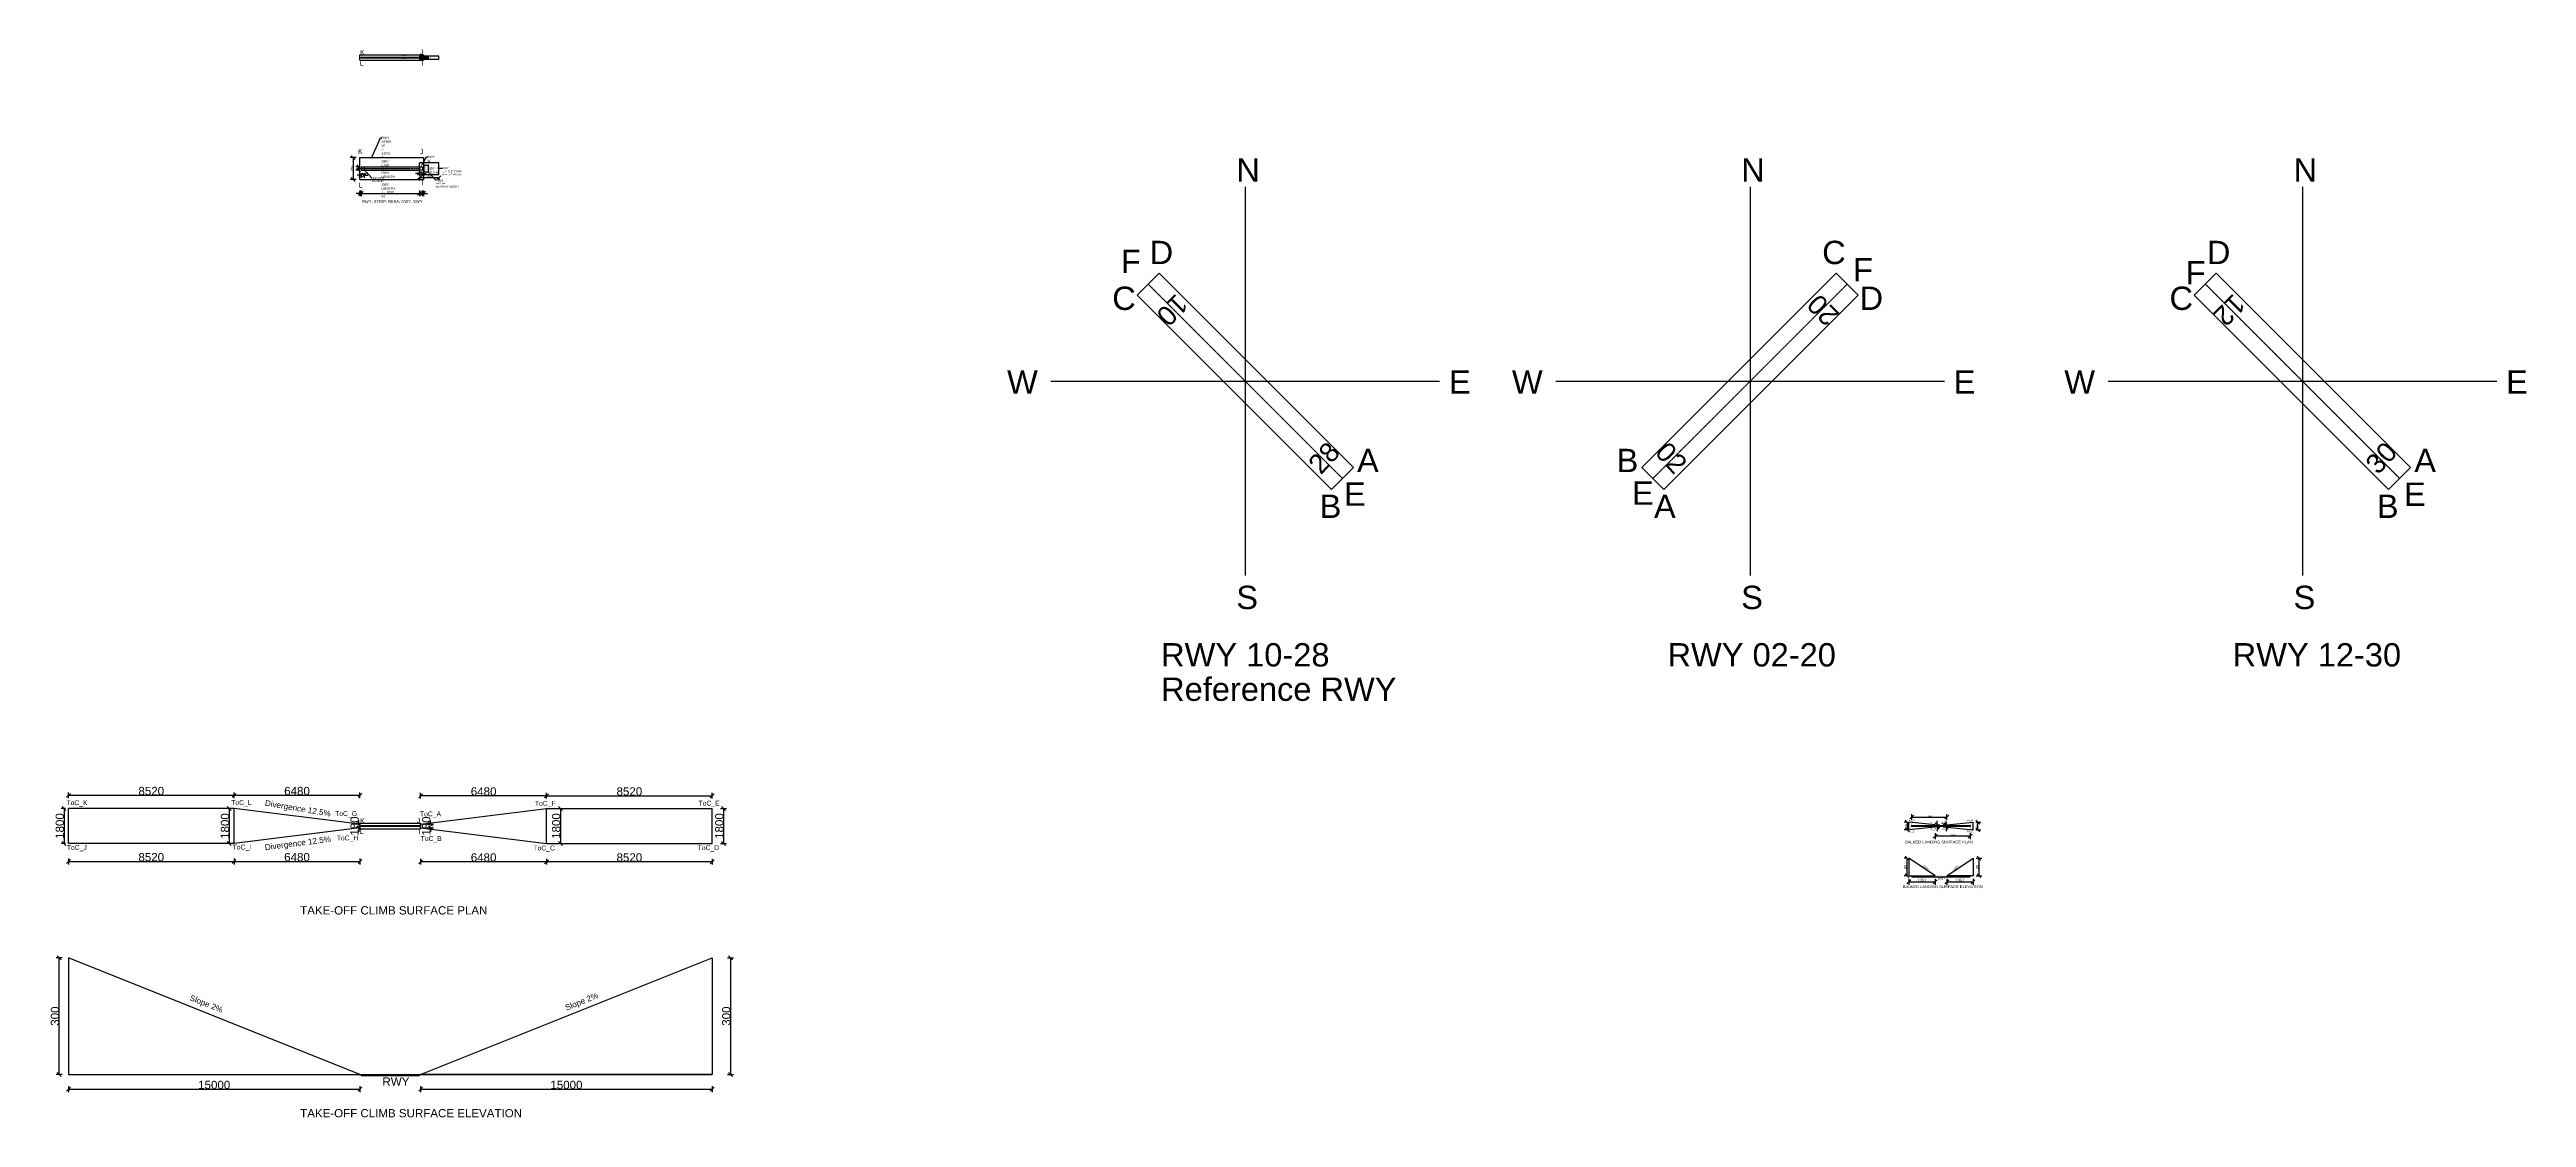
# Model space of a CAD drawing. Header units: metres. Extents: x 53499 to 358985, y 19300 to 120860.
# Drawn here: x 167965 to 295399, y 19300 to 74227 of the extents above; entities that cross this region are included whole.
import ezdxf
from ezdxf import colors
from ezdxf.entities.mleader import LeaderData, LeaderLine
from ezdxf.math import Vec2, Vec3

# ---------------------------------------------------------------- set-up
doc = ezdxf.new("R2010")
doc.units = ezdxf.units.M
doc.header["$MEASUREMENT"] = 0
doc.linetypes.add('ACAD_ISO02W100', pattern=[15, 12, -3])
for name, color, linetype in [('Approach', 20, 'Continuous'), ('Approach Elev', 132, 'Continuous'), ('ClearWay', 132, 'Continuous'), ('Dimtxt', 82, 'Continuous'), ('RESA', 92, 'Continuous'), ('Runway', 10, 'Continuous'), ('RWY CL', 80, 'ACAD_ISO02W100'), ('RWY Strip', 160, 'Continuous'), ('Stopway', 42, 'Continuous'), ('Text', 240, 'Continuous'), ('ToC', 200, 'Continuous')]:
    doc.layers.add(name, color=color, linetype=linetype)
doc.layers.add('Blk landing', color=7, linetype='Continuous', true_color=0xf7c318)
doc.styles.add('Dimtxt', font='arial.ttf', dxfattribs={"height": 425})
doc.styles.get("Standard").update_dxf_attribs({"font": 'arial.ttf', "height": 425})
doc.styles.add('style1', font='arial.ttf', dxfattribs={"height": 250})
doc.styles.add('style2', font='arial.ttf', dxfattribs={"height": 200})
doc.dimstyles.new('Elev standard', dxfattribs={"dimtxt": 425, "dimasz": 200, "dimexe": 150, "dimexo": 150, "dimgap": 0.09, "dimtad": 1, "dimdec": 0, "dimlfac": 0.05, "dimzin": 0, "dimdsep": 46, "dimtxsty": 'Dimtxt', "dimblk": 'OBLIQUE', "dimcen": 0.09, "dimclrt": 256, "dimadec": 0, "dimazin": 0, "dimtfac": 1, "dimtdec": 0, "dimtix": 1, "dimtofl": 0, "dimtmove": 0, "dimatfit": 0, "dimfxl": 150, "dimfxlon": 1, "dimtolj": 1, "dimtzin": 0, "dimarcsym": 0})
doc.dimstyles.get("Standard").update_dxf_attribs({"dimtxt": 425, "dimasz": 200, "dimexe": 150, "dimexo": 150, "dimgap": 0.09, "dimtad": 1, "dimdec": 0, "dimzin": 0, "dimdsep": 46, "dimtxsty": 'Dimtxt', "dimblk": 'OBLIQUE', "dimcen": 0.09, "dimclrt": 256, "dimadec": 0, "dimazin": 0, "dimtfac": 1, "dimtdec": 0, "dimtix": 1, "dimtofl": 0, "dimtmove": 0, "dimatfit": 0, "dimfxl": 150, "dimfxlon": 1, "dimtolj": 1, "dimtzin": 0, "dimarcsym": 0})
doc.dimstyles.new('Standard 200', dxfattribs={"dimtxt": 200, "dimasz": 200, "dimexe": 150, "dimexo": 150, "dimgap": 0.09, "dimtad": 1, "dimdec": 0, "dimzin": 0, "dimdsep": 46, "dimtxsty": 'style2', "dimblk": 'OBLIQUE', "dimcen": 0.09, "dimclrt": 256, "dimadec": 0, "dimazin": 0, "dimtfac": 1, "dimtdec": 0, "dimtix": 1, "dimtofl": 0, "dimtmove": 0, "dimatfit": 0, "dimfxl": 150, "dimfxlon": 1, "dimtolj": 1, "dimtzin": 0, "dimarcsym": 0})
doc.dimstyles.new('Standard Ver', dxfattribs={"dimtxt": 200, "dimasz": 200, "dimexe": 150, "dimexo": 150, "dimgap": 0.09, "dimtad": 1, "dimdec": 0, "dimlfac": 0.25, "dimzin": 0, "dimdsep": 46, "dimtxsty": 'style2', "dimblk": 'OBLIQUE', "dimcen": 0.09, "dimclrt": 256, "dimadec": 0, "dimazin": 0, "dimtfac": 1, "dimtdec": 0, "dimtix": 1, "dimtofl": 0, "dimtmove": 0, "dimatfit": 0, "dimfxl": 150, "dimfxlon": 1, "dimtolj": 1, "dimtzin": 0, "dimarcsym": 0})

msp = doc.modelspace()

# ---------------------------------------------------------------- texts
at = {"layer": 'Approach', "char_height": 300, "attachment_point": 1}
for s, insert, rotation in [('Divergence 12.5%', (179075, 35632.6), 350.549262), ('Divergence 12.5%\\P', (179022.6, 33337.4), 7.384201), ('Slope 2%', (175255.3, 25616.6), 338.488492), ('Slope 2%', (194453.2, 25069.6), 22.148505)]:
    msp.add_mtext_dynamic_manual_height_columns(s, width=7851.1, gutter_width=2125, heights=[850.8], dxfattribs=dict(at, insert=insert, rotation=rotation))
at = {"layer": 'Approach', "attachment_point": 1, "style": 'Dimtxt'}
for s, insert, char_height in [('BALKED LANDING SURFACE PLAN', (263425.6, 33543.7), 150), ('BALKED LANDING SURFACE ELEVATION', (263310.2, 31244.5), 150), ('TAKE-OFF CLIMB SURFACE PLAN', (180859.6, 30163.5), 425), ('TAKE-OFF CLIMB SURFACE ELEVATION', (180859.6, 19730.7), 425)]:
    msp.add_mtext_dynamic_manual_height_columns(s, width=13303.507, gutter_width=2125, heights=[0], dxfattribs=dict(at, insert=insert, char_height=char_height))
at = {"layer": 'Dimtxt', "style": 'Dimtxt'}
for s, width, insert, char_height, attachment_point in [('N', 3067.697, (229021.9, 68636.8), 1200, 1), ('N', 3067.697, (254997.8, 68636.8), 1200, 1), ('N', 3067.697, (283415.8, 68636.8), 1200, 1), ('F', 3067.697, (223081.1, 63927.1), 1200, 1), ('D', 3067.697, (224564, 64390.5), 1200, 1), ('C', 3067.697, (260374.3, 64390.5), 1200, 3), ('D', 3067.697, (278957.8, 64390.5), 1200, 1), ('F', 3067.697, (260752.6, 63501.1), 1200, 1), ('F', 3067.697, (277866.1, 63352.5), 1200, 1), ('C', 3067.697, (222639.2, 62034.7), 1200, 1), ('D', 3067.697, (262299.1, 62034.7), 1200, 3), ('C', 3067.697, (277033.1, 62034.7), 1200, 1), ('W', 3067.697, (217227.1, 57724.9), 1200, 1), ('E', 3067.697, (239958.9, 57724.9), 1200, 1), ('W', 3067.697, (243203, 57724.9), 1200, 1), ('E', 3067.697, (265934.8, 57724.9), 1200, 1), ('W', 3067.697, (271621, 57724.9), 1200, 1), ('E', 3067.697, (294352.8, 57724.9), 1200, 1), ('A', 3067.697, (235233.1, 53690.4), 1200, 1), ('B', 3067.697, (249705.2, 53690.4), 1200, 3), ('A', 3067.697, (289627, 53690.4), 1200, 1), ('B', 3067.697, (233308.4, 51334.7), 1200, 1), ('E', 3067.697, (234557.4, 51958.5), 1200, 1), ('E', 3067.697, (249384.3, 52011.1), 1200, 1), ('A', 3067.697, (251630, 51334.7), 1200, 3), ('B', 3067.697, (287702.2, 51334.7), 1200, 1), ('E', 3067.697, (289101.8, 51954.8), 1200, 1), ('S', 3067.697, (229021.9, 46648.4), 1200, 1), ('S', 3067.697, (254997.8, 46648.4), 1200, 1), ('S', 3067.697, (283415.8, 46648.4), 1200, 1), ('RWY', 1650.888, (265113.7, 31656.9), 120, 1), ('RWY', 1650.888, (185093.7, 21356.5), 425, 1)]:
    msp.add_mtext_dynamic_manual_height_columns(s, width=width, gutter_width=1000, heights=[0], dxfattribs=dict(at, insert=insert, char_height=char_height, attachment_point=attachment_point))
at = {"layer": 'Dimtxt'}
for s, width, gutter_width, insert, char_height, attachment_point, rotation, style in [('10', 3067.697, 1000, (226636.3, 61020.6), 1000, 1, 225.337632, 'Dimtxt'), ('20', 3067.697, 1000, (258302, 61020.6), 1000, 3, 134.662368, 'Dimtxt'), ('12', 3067.697, 1000, (281030.1, 61020.6), 1000, 1, 225.337632, 'Dimtxt'), ('28', 3067.697, 1000, (232638.2, 52998.6), 1000, 1, 47.219488, 'Dimtxt'), ('02', 3067.697, 1000, (252300.1, 52998.6), 1000, 3, 312.780512, 'Dimtxt'), ('30', 3067.697, 1000, (287032.1, 52998.6), 1000, 1, 47.219488, 'Dimtxt'), ('3.33%', 99.134, 1, (264379.6, 32299.6), 90, 1, 325.556916, 'style1'), ('3.33%', 99.134, 1, (265870.2, 32058.4), 90, 1, 38.551745, 'style1')]:
    msp.add_mtext_dynamic_manual_height_columns(s, width=width, gutter_width=gutter_width, heights=[0], dxfattribs=dict(at, insert=insert, char_height=char_height, attachment_point=attachment_point, rotation=rotation, style=style))
at = {"layer": 'Text'}
for s, width, gutter_width, heights, insert, char_height, attachment_point, style in [('K', 99.134, 1, [0], (184174.7, 74206.9), 250, 3, 'style1'), ('RWY STRIP', 267.806, 1, [54.7], (186338.9, 73918.6), 30, 3, 'style1'), ('J', 99.134, 1, [0], (187206, 74226.7), 250, 3, 'style1'), ('L', 200, 1, [0], (184118.4, 73653.4), 250, 3, 'style1'), ('RWY STRIP', 267.806, 1, [54.7], (186338.9, 73751.1), 30, 3, 'style1'), ('SWY', 99.134, 1, [0], (187114.1, 73828.5), 30, 3, 'style1'), ('I', 200, 1, [0], (187209.7, 73640), 250, 3, 'style1'), ('RESA', 99.134, 1, [0], (187363, 73828.5), 30, 3, 'style1'), ('CWY', 99.134, 1, [0], (187609.2, 73828.5), 30, 3, 'style1'), ('K', 99.134, 1, [0], (184068.3, 69109.6), 250, 3, 'style1'), ('J', 99.134, 1, [0], (187206, 69094.4), 250, 3, 'style1'), ('L', 200, 1, [0], (184069.1, 67372.2), 250, 3, 'style1'), ('RWY, STRIP, RESA, CWY, SWY', 4344.145, 1000, [207.5], (187147.2, 66490.2), 150, 3, 'style1'), ('I', 200, 1, [0], (187209.7, 67498.8), 250, 3, 'style1'), ('RWY 10-28', 12616.784, 1000, [1612.7], (225154, 43695.1), 1200, 1, 'Dimtxt'), ('RWY 02-20', 12616.784, 1000, [1612.7], (251206.3, 43695.1), 1200, 1, 'Dimtxt'), ('RWY 12-30', 12616.784, 1000, [1612.7], (280284.6, 43695.1), 1200, 1, 'Dimtxt'), ('Reference RWY', 12616.784, 1000, [1612.7], (225154, 41925.9), 1200, 1, 'Dimtxt'), ('ToC_K', 99.134, 1, [0], (169921.7, 35613.3), 250, 3, 'style1'), ('ToC_L', 99.134, 1, [0], (178359.5, 35620), 250, 3, 'style1'), ('ToC_G', 99.134, 1, [0], (183784.1, 35054.4), 250, 3, 'style1'), ('K', 99.134, 1, [0], (184174.7, 34680.7), 250, 3, 'style1'), ('J', 99.134, 1, [0], (187037.5, 34700.4), 250, 3, 'style1'), ('ToC_A', 99.134, 1, [0], (188107.8, 35036.4), 250, 3, 'style1'), ('ToC_F', 99.134, 1, [0], (194002.4, 35582.3), 250, 3, 'style1'), ('ToC_E', 99.134, 1, [0], (202440.2, 35589), 250, 3, 'style1'), ('BL_D', 99.134, 1, [0], (263616.4, 34637.7), 90, 1, 'style1'), ('BL_A', 99.134, 1, [0], (264729.9, 34493.9), 90, 1, 'style1'), ('BL_E', 99.134, 1, [0], (265613.8, 34482.4), 90, 3, 'style1'), ('BL_H', 99.134, 1, [0], (266933, 34637.7), 90, 3, 'style1'), ('A', 99.134, 1, [0], (266835.8, 34414.1), 90, 3, 'style1'), ('ToC_J', 99.134, 1, [0], (169885.2, 33313.4), 250, 3, 'style1'), ('ToC_I', 99.134, 1, [0], (178334.5, 33330.9), 250, 3, 'style1'), ('ToC_H', 99.134, 1, [0], (183849.4, 33800.6), 250, 3, 'style1'), ('L', 200, 1, [0], (184118.4, 34127.2), 250, 3, 'style1'), ('I', 200, 1, [0], (187041.2, 34113.8), 250, 3, 'style1'), ('ToC_B', 99.134, 1, [0], (188144.1, 33770.3), 250, 3, 'style1'), ('ToC_C', 99.134, 1, [0], (193965.9, 33282.4), 250, 3, 'style1'), ('ToC_D', 99.134, 1, [0], (202415.2, 33299.9), 250, 3, 'style1'), ('BL_C', 99.134, 1, [0], (263605.7, 34050.2), 90, 1, 'style1'), ('C', 99.134, 1, [0], (263784.6, 34256.2), 90, 3, 'style1'), ('D', 99.134, 1, [0], (263789.8, 34406.9), 90, 3, 'style1'), ('BL_B', 99.134, 1, [0], (264712.1, 34191.8), 90, 1, 'style1'), ('BL_F', 99.134, 1, [0], (265631.6, 34180.2), 90, 3, 'style1'), ('BL_G', 99.134, 1, [0], (266943.7, 34050.2), 90, 3, 'style1'), ('B', 99.134, 1, [0], (266838.7, 34249.6), 90, 3, 'style1')]:
    msp.add_mtext_dynamic_manual_height_columns(s, width=width, gutter_width=gutter_width, heights=heights, dxfattribs=dict(at, insert=insert, char_height=char_height, attachment_point=attachment_point, style=style))
at = {"layer": 'Text', "insert": (187250, 68282.3), "char_height": 90, "attachment_point": 3, "rotation": 90, "style": 'style1'}
msp.add_mtext_dynamic_manual_height_columns('RESA', width=99.134, gutter_width=1, heights=[0], dxfattribs=at)

# ---------------------------------------------------------------- blocks, each defined once
blk = doc.blocks.new('_Oblique')
at = {"color": 0, "linetype": 'ByBlock', "lineweight": -2}
blk.add_line((-0.5, -0.5), (0.5, 0.5), dxfattribs=at)
blk = doc.blocks.new('*D36')
at = {"layer": 'Defpoints', "color": 0, "transparency": 16777216}
for p in [(202057, 35188), (202057, 33388), (202642, 33388)]:
    blk.add_point(p, dxfattribs=at)
at = {"layer": 'Dimtxt', "color": 0, "lineweight": -2, "transparency": 16777216}
for p, q in [((202492, 35188), (202792, 35188)), ((202642, 35188), (202642, 33388)), ((202492, 33388), (202792, 33388))]:
    blk.add_line(p, q, dxfattribs=at)
at = {"layer": 'Dimtxt', "color": 0, "lineweight": -2, "transparency": 16777216, "xscale": 200, "yscale": 200, "zscale": 200}
for p, rotation in [((202642, 35188), 90), ((202642, 33388), 270)]:
    blk.add_blockref('_Oblique', p, dxfattribs=dict(at, rotation=rotation))
at = {"layer": 'Dimtxt', "transparency": 16777216, "insert": (202425, 34288), "char_height": 425, "attachment_point": 5, "rotation": 90, "style": 'Dimtxt'}
blk.add_mtext('\\A1;1800', dxfattribs=at)
blk = doc.blocks.new('*D38')
at = {"layer": 'Defpoints', "color": 0, "transparency": 16777216}
for p in [(168937, 35188), (168710, 33388), (168937, 33388)]:
    blk.add_point(p, dxfattribs=at)
at = {"layer": 'Dimtxt', "color": 0, "lineweight": -2, "transparency": 16777216}
for p, q in [((168787, 35188), (168560, 35188)), ((168710, 35188), (168710, 33388)), ((168787, 33388), (168560, 33388))]:
    blk.add_line(p, q, dxfattribs=at)
at = {"layer": 'Dimtxt', "color": 0, "lineweight": -2, "transparency": 16777216, "xscale": 200, "yscale": 200, "zscale": 200}
for p, rotation in [((168710, 35188), 90), ((168710, 33388), 270)]:
    blk.add_blockref('_Oblique', p, dxfattribs=dict(at, rotation=rotation))
at = {"layer": 'Dimtxt', "transparency": 16777216, "insert": (168493, 34288), "char_height": 425, "attachment_point": 5, "rotation": 90, "style": 'Dimtxt'}
blk.add_mtext('\\A1;1800', dxfattribs=at)
blk = doc.blocks.new('*D39')
at = {"layer": 'Defpoints', "color": 0, "transparency": 16777216}
for p in [(177457, 35869), (168937, 35188), (177457, 35188)]:
    blk.add_point(p, dxfattribs=at)
at = {"layer": 'Dimtxt', "color": 0, "lineweight": -2, "transparency": 16777216}
for p, q in [((168937, 35719), (168937, 36019)), ((168937, 35869), (177457, 35869)), ((177457, 35719), (177457, 36019))]:
    blk.add_line(p, q, dxfattribs=at)
at = {"layer": 'Dimtxt', "color": 0, "lineweight": -2, "transparency": 16777216, "xscale": 200, "yscale": 200, "zscale": 200, "rotation": 180}
blk.add_blockref('_Oblique', (168937, 35869), dxfattribs=at)
at = {"layer": 'Dimtxt', "color": 0, "lineweight": -2, "transparency": 16777216, "xscale": 200, "yscale": 200, "zscale": 200}
blk.add_blockref('_Oblique', (177457, 35869), dxfattribs=at)
at = {"layer": 'Dimtxt', "transparency": 16777216, "insert": (173197, 36086), "char_height": 425, "attachment_point": 5, "style": 'Dimtxt'}
blk.add_mtext('\\A1;8520', dxfattribs=at)
blk = doc.blocks.new('*D40')
at = {"layer": 'Defpoints', "color": 0, "transparency": 16777216}
for p in [(183937, 35869), (177457, 35188), (183937, 34378)]:
    blk.add_point(p, dxfattribs=at)
at = {"layer": 'Dimtxt', "color": 0, "lineweight": -2, "transparency": 16777216}
for p, q in [((177457, 35719), (177457, 36019)), ((177457, 35869), (183937, 35869)), ((183937, 35719), (183937, 36019))]:
    blk.add_line(p, q, dxfattribs=at)
at = {"layer": 'Dimtxt', "color": 0, "lineweight": -2, "transparency": 16777216, "xscale": 200, "yscale": 200, "zscale": 200, "rotation": 180}
blk.add_blockref('_Oblique', (177457, 35869), dxfattribs=at)
at = {"layer": 'Dimtxt', "color": 0, "lineweight": -2, "transparency": 16777216, "xscale": 200, "yscale": 200, "zscale": 200}
blk.add_blockref('_Oblique', (183937, 35869), dxfattribs=at)
at = {"layer": 'Dimtxt', "transparency": 16777216, "insert": (180697, 36086), "char_height": 425, "attachment_point": 5, "style": 'Dimtxt'}
blk.add_mtext('\\A1;6480', dxfattribs=at)
blk = doc.blocks.new('*D41')
at = {"layer": 'Defpoints', "color": 0, "transparency": 16777216}
for p in [(168937, 33388), (177457, 33388), (177457, 32466)]:
    blk.add_point(p, dxfattribs=at)
at = {"layer": 'Dimtxt', "color": 0, "lineweight": -2, "transparency": 16777216}
for p, q in [((168937, 32616), (168937, 32316)), ((168937, 32466), (177457, 32466)), ((177457, 32616), (177457, 32316))]:
    blk.add_line(p, q, dxfattribs=at)
at = {"layer": 'Dimtxt', "color": 0, "lineweight": -2, "transparency": 16777216, "xscale": 200, "yscale": 200, "zscale": 200, "rotation": 180}
blk.add_blockref('_Oblique', (168937, 32466), dxfattribs=at)
at = {"layer": 'Dimtxt', "color": 0, "lineweight": -2, "transparency": 16777216, "xscale": 200, "yscale": 200, "zscale": 200}
blk.add_blockref('_Oblique', (177457, 32466), dxfattribs=at)
at = {"layer": 'Dimtxt', "transparency": 16777216, "insert": (173197, 32684), "char_height": 425, "attachment_point": 5, "style": 'Dimtxt'}
blk.add_mtext('\\A1;8520', dxfattribs=at)
blk = doc.blocks.new('*D42')
at = {"layer": 'Defpoints', "color": 0, "transparency": 16777216}
for p in [(177457, 33388), (183937, 34198), (183937, 32466)]:
    blk.add_point(p, dxfattribs=at)
at = {"layer": 'Dimtxt', "color": 0, "lineweight": -2, "transparency": 16777216}
for p, q in [((177457, 32616), (177457, 32316)), ((177457, 32466), (183937, 32466)), ((183937, 32616), (183937, 32316))]:
    blk.add_line(p, q, dxfattribs=at)
at = {"layer": 'Dimtxt', "color": 0, "lineweight": -2, "transparency": 16777216, "xscale": 200, "yscale": 200, "zscale": 200, "rotation": 180}
blk.add_blockref('_Oblique', (177457, 32466), dxfattribs=at)
at = {"layer": 'Dimtxt', "color": 0, "lineweight": -2, "transparency": 16777216, "xscale": 200, "yscale": 200, "zscale": 200}
blk.add_blockref('_Oblique', (183937, 32466), dxfattribs=at)
at = {"layer": 'Dimtxt', "transparency": 16777216, "insert": (180697, 32684), "char_height": 425, "attachment_point": 5, "style": 'Dimtxt'}
blk.add_mtext('\\A1;6480', dxfattribs=at)
blk = doc.blocks.new('*D43')
at = {"layer": 'Defpoints', "color": 0, "transparency": 16777216}
for p in [(187057, 35847), (193537, 35188), (187057, 34378)]:
    blk.add_point(p, dxfattribs=at)
at = {"layer": 'Dimtxt', "color": 0, "lineweight": -2, "transparency": 16777216}
for p, q in [((187057, 35697), (187057, 35997)), ((193537, 35847), (187057, 35847)), ((193537, 35697), (193537, 35997))]:
    blk.add_line(p, q, dxfattribs=at)
at = {"layer": 'Dimtxt', "color": 0, "lineweight": -2, "transparency": 16777216, "xscale": 200, "yscale": 200, "zscale": 200, "rotation": 180}
blk.add_blockref('_Oblique', (187057, 35847), dxfattribs=at)
at = {"layer": 'Dimtxt', "color": 0, "lineweight": -2, "transparency": 16777216, "xscale": 200, "yscale": 200, "zscale": 200}
blk.add_blockref('_Oblique', (193537, 35847), dxfattribs=at)
at = {"layer": 'Dimtxt', "transparency": 16777216, "insert": (190297, 36064), "char_height": 425, "attachment_point": 5, "style": 'Dimtxt'}
blk.add_mtext('\\A1;6480', dxfattribs=at)
blk = doc.blocks.new('*D44')
at = {"layer": 'Defpoints', "color": 0, "transparency": 16777216}
for p in [(202057, 35847), (193537, 35188), (202057, 35188)]:
    blk.add_point(p, dxfattribs=at)
at = {"layer": 'Dimtxt', "color": 0, "lineweight": -2, "transparency": 16777216}
for p, q in [((193537, 35697), (193537, 35997)), ((193537, 35847), (202057, 35847)), ((202057, 35697), (202057, 35997))]:
    blk.add_line(p, q, dxfattribs=at)
at = {"layer": 'Dimtxt', "color": 0, "lineweight": -2, "transparency": 16777216, "xscale": 200, "yscale": 200, "zscale": 200, "rotation": 180}
blk.add_blockref('_Oblique', (193537, 35847), dxfattribs=at)
at = {"layer": 'Dimtxt', "color": 0, "lineweight": -2, "transparency": 16777216, "xscale": 200, "yscale": 200, "zscale": 200}
blk.add_blockref('_Oblique', (202057, 35847), dxfattribs=at)
at = {"layer": 'Dimtxt', "transparency": 16777216, "insert": (197797, 36064), "char_height": 425, "attachment_point": 5, "style": 'Dimtxt'}
blk.add_mtext('\\A1;8520', dxfattribs=at)
blk = doc.blocks.new('*D45')
at = {"layer": 'Defpoints', "color": 0, "transparency": 16777216}
for p in [(193537, 33388), (202057, 33388), (193537, 32452)]:
    blk.add_point(p, dxfattribs=at)
at = {"layer": 'Dimtxt', "color": 0, "lineweight": -2, "transparency": 16777216}
for p, q in [((193537, 32602), (193537, 32302)), ((202057, 32452), (193537, 32452)), ((202057, 32602), (202057, 32302))]:
    blk.add_line(p, q, dxfattribs=at)
at = {"layer": 'Dimtxt', "color": 0, "lineweight": -2, "transparency": 16777216, "xscale": 200, "yscale": 200, "zscale": 200, "rotation": 180}
blk.add_blockref('_Oblique', (193537, 32452), dxfattribs=at)
at = {"layer": 'Dimtxt', "color": 0, "lineweight": -2, "transparency": 16777216, "xscale": 200, "yscale": 200, "zscale": 200}
blk.add_blockref('_Oblique', (202057, 32452), dxfattribs=at)
at = {"layer": 'Dimtxt', "transparency": 16777216, "insert": (197797, 32669), "char_height": 425, "attachment_point": 5, "style": 'Dimtxt'}
blk.add_mtext('\\A1;8520', dxfattribs=at)
blk = doc.blocks.new('*D46')
at = {"layer": 'Defpoints', "color": 0, "transparency": 16777216}
for p in [(187057, 34198), (193537, 33388), (187057, 32452)]:
    blk.add_point(p, dxfattribs=at)
at = {"layer": 'Dimtxt', "color": 0, "lineweight": -2, "transparency": 16777216}
for p, q in [((187057, 32602), (187057, 32302)), ((193537, 32452), (187057, 32452)), ((193537, 32602), (193537, 32302))]:
    blk.add_line(p, q, dxfattribs=at)
at = {"layer": 'Dimtxt', "color": 0, "lineweight": -2, "transparency": 16777216, "xscale": 200, "yscale": 200, "zscale": 200, "rotation": 180}
blk.add_blockref('_Oblique', (187057, 32452), dxfattribs=at)
at = {"layer": 'Dimtxt', "color": 0, "lineweight": -2, "transparency": 16777216, "xscale": 200, "yscale": 200, "zscale": 200}
blk.add_blockref('_Oblique', (193537, 32452), dxfattribs=at)
at = {"layer": 'Dimtxt', "transparency": 16777216, "insert": (190297, 32669), "char_height": 425, "attachment_point": 5, "style": 'Dimtxt'}
blk.add_mtext('\\A1;6480', dxfattribs=at)
blk = doc.blocks.new('*D47')
at = {"layer": 'Defpoints', "color": 0, "transparency": 16777216}
for p in [(193537, 35188), (193537, 33388), (194250, 33388)]:
    blk.add_point(p, dxfattribs=at)
at = {"layer": 'Dimtxt', "color": 0, "lineweight": -2, "transparency": 16777216}
for p, q in [((194100, 35188), (194400, 35188)), ((194250, 35188), (194250, 33388)), ((194100, 33388), (194400, 33388))]:
    blk.add_line(p, q, dxfattribs=at)
at = {"layer": 'Dimtxt', "color": 0, "lineweight": -2, "transparency": 16777216, "xscale": 200, "yscale": 200, "zscale": 200}
for p, rotation in [((194250, 35188), 90), ((194250, 33388), 270)]:
    blk.add_blockref('_Oblique', p, dxfattribs=dict(at, rotation=rotation))
at = {"layer": 'Dimtxt', "transparency": 16777216, "insert": (194033, 34288), "char_height": 425, "attachment_point": 5, "rotation": 90, "style": 'Dimtxt'}
blk.add_mtext('\\A1;1800', dxfattribs=at)
blk = doc.blocks.new('*D48')
at = {"layer": 'Defpoints', "color": 0, "transparency": 16777216}
for p in [(177457, 35188), (177209, 33388), (177457, 33388)]:
    blk.add_point(p, dxfattribs=at)
at = {"layer": 'Dimtxt', "color": 0, "lineweight": -2, "transparency": 16777216}
for p, q in [((177307, 35188), (177059, 35188)), ((177209, 35188), (177209, 33388)), ((177307, 33388), (177059, 33388))]:
    blk.add_line(p, q, dxfattribs=at)
at = {"layer": 'Dimtxt', "color": 0, "lineweight": -2, "transparency": 16777216, "xscale": 200, "yscale": 200, "zscale": 200}
for p, rotation in [((177209, 35188), 90), ((177209, 33388), 270)]:
    blk.add_blockref('_Oblique', p, dxfattribs=dict(at, rotation=rotation))
at = {"layer": 'Dimtxt', "transparency": 16777216, "insert": (176992, 34288), "char_height": 425, "attachment_point": 5, "rotation": 90, "style": 'Dimtxt'}
blk.add_mtext('\\A1;1800', dxfattribs=at)
blk = doc.blocks.new('*D49')
at = {"layer": 'Defpoints', "color": 0, "transparency": 16777216}
for p in [(183880, 34198), (183937, 34378), (183937, 34198)]:
    blk.add_point(p, dxfattribs=at)
at = {"layer": 'Dimtxt', "color": 0, "lineweight": -2, "transparency": 16777216}
for p, q in [((183880, 34378), (183880, 34578)), ((183880, 34378), (183730, 34378)), ((183880, 34198), (183730, 34198)), ((183880, 34198), (183880, 33998))]:
    blk.add_line(p, q, dxfattribs=at)
at = {"layer": 'Dimtxt', "color": 0, "lineweight": -2, "transparency": 16777216, "xscale": 200, "yscale": 200, "zscale": 200}
for p, rotation in [((183880, 34378), 270), ((183880, 34198), 90)]:
    blk.add_blockref('_Oblique', p, dxfattribs=dict(at, rotation=rotation))
at = {"layer": 'Dimtxt', "transparency": 16777216, "insert": (183662, 34288), "char_height": 425, "attachment_point": 5, "rotation": 90, "style": 'Dimtxt'}
blk.add_mtext('\\A1;180', dxfattribs=at)
blk = doc.blocks.new('*D50')
at = {"layer": 'Defpoints', "color": 0, "transparency": 16777216}
for p in [(187057, 34378), (187057, 34198), (187567, 34198)]:
    blk.add_point(p, dxfattribs=at)
at = {"layer": 'Dimtxt', "color": 0, "lineweight": -2, "transparency": 16777216}
for p, q in [((187567, 34378), (187567, 34578)), ((187417, 34378), (187717, 34378)), ((187417, 34198), (187717, 34198)), ((187567, 34198), (187567, 33998))]:
    blk.add_line(p, q, dxfattribs=at)
at = {"layer": 'Dimtxt', "color": 0, "lineweight": -2, "transparency": 16777216, "xscale": 200, "yscale": 200, "zscale": 200}
for p, rotation in [((187567, 34378), 270), ((187567, 34198), 90)]:
    blk.add_blockref('_Oblique', p, dxfattribs=dict(at, rotation=rotation))
at = {"layer": 'Dimtxt', "transparency": 16777216, "insert": (187350, 34288), "char_height": 425, "attachment_point": 5, "rotation": 90, "style": 'Dimtxt'}
blk.add_mtext('\\A1;180', dxfattribs=at)
blk = doc.blocks.new('*D51')
at = {"layer": 'Defpoints', "color": 0, "transparency": 16777216}
for p in [(202057, 27511), (202057, 21511), (203000, 21511)]:
    blk.add_point(p, dxfattribs=at)
at = {"layer": 'Dimtxt', "color": 0, "lineweight": -2, "transparency": 16777216}
for p, q in [((202850, 27511), (203150, 27511)), ((203000, 27511), (203000, 21511)), ((202850, 21511), (203150, 21511))]:
    blk.add_line(p, q, dxfattribs=at)
at = {"layer": 'Dimtxt', "color": 0, "lineweight": -2, "transparency": 16777216, "xscale": 200, "yscale": 200, "zscale": 200}
for p, rotation in [((203000, 27511), 90), ((203000, 21511), 270)]:
    blk.add_blockref('_Oblique', p, dxfattribs=dict(at, rotation=rotation))
at = {"layer": 'Dimtxt', "transparency": 16777216, "insert": (202783, 24511), "char_height": 425, "attachment_point": 5, "rotation": 90, "style": 'Dimtxt'}
blk.add_mtext('\\A1;300', dxfattribs=at)
blk = doc.blocks.new('*D52')
at = {"layer": 'Defpoints', "color": 0, "transparency": 16777216}
for p in [(168461, 27511), (168937, 27511), (168937, 21511)]:
    blk.add_point(p, dxfattribs=at)
at = {"layer": 'Dimtxt', "color": 0, "lineweight": -2, "transparency": 16777216}
for p, q in [((168611, 27511), (168311, 27511)), ((168461, 21511), (168461, 27511)), ((168611, 21511), (168311, 21511))]:
    blk.add_line(p, q, dxfattribs=at)
at = {"layer": 'Dimtxt', "color": 0, "lineweight": -2, "transparency": 16777216, "xscale": 200, "yscale": 200, "zscale": 200}
for p, rotation in [((168461, 27511), 90), ((168461, 21511), 270)]:
    blk.add_blockref('_Oblique', p, dxfattribs=dict(at, rotation=rotation))
at = {"layer": 'Dimtxt', "transparency": 16777216, "insert": (168244, 24511), "char_height": 425, "attachment_point": 5, "rotation": 90, "style": 'Dimtxt'}
blk.add_mtext('\\A1;300', dxfattribs=at)
blk = doc.blocks.new('*D53')
at = {"layer": 'Defpoints', "color": 0, "transparency": 16777216}
for p in [(168937, 21511), (183937, 21511), (183937, 20754)]:
    blk.add_point(p, dxfattribs=at)
at = {"layer": 'Dimtxt', "color": 0, "lineweight": -2, "transparency": 16777216}
for p, q in [((168937, 20904), (168937, 20604)), ((168937, 20754), (183937, 20754)), ((183937, 20904), (183937, 20604))]:
    blk.add_line(p, q, dxfattribs=at)
at = {"layer": 'Dimtxt', "color": 0, "lineweight": -2, "transparency": 16777216, "xscale": 200, "yscale": 200, "zscale": 200, "rotation": 180}
blk.add_blockref('_Oblique', (168937, 20754), dxfattribs=at)
at = {"layer": 'Dimtxt', "color": 0, "lineweight": -2, "transparency": 16777216, "xscale": 200, "yscale": 200, "zscale": 200}
blk.add_blockref('_Oblique', (183937, 20754), dxfattribs=at)
at = {"layer": 'Dimtxt', "transparency": 16777216, "insert": (176437, 20971), "char_height": 425, "attachment_point": 5, "style": 'Dimtxt'}
blk.add_mtext('\\A1;15000', dxfattribs=at)
blk = doc.blocks.new('*D54')
at = {"layer": 'Defpoints', "color": 0, "transparency": 16777216}
for p in [(187057, 21511), (202057, 21511), (202057, 20754)]:
    blk.add_point(p, dxfattribs=at)
at = {"layer": 'Dimtxt', "color": 0, "lineweight": -2, "transparency": 16777216}
for p, q in [((187057, 20904), (187057, 20604)), ((187057, 20754), (202057, 20754)), ((202057, 20904), (202057, 20604))]:
    blk.add_line(p, q, dxfattribs=at)
at = {"layer": 'Dimtxt', "color": 0, "lineweight": -2, "transparency": 16777216, "xscale": 200, "yscale": 200, "zscale": 200, "rotation": 180}
blk.add_blockref('_Oblique', (187057, 20754), dxfattribs=at)
at = {"layer": 'Dimtxt', "color": 0, "lineweight": -2, "transparency": 16777216, "xscale": 200, "yscale": 200, "zscale": 200}
blk.add_blockref('_Oblique', (202057, 20754), dxfattribs=at)
at = {"layer": 'Dimtxt', "transparency": 16777216, "insert": (194557, 20971), "char_height": 425, "attachment_point": 5, "style": 'Dimtxt'}
blk.add_mtext('\\A1;15000', dxfattribs=at)
blk = doc.blocks.new('*D123')
at = {"layer": 'Defpoints', "color": 0, "transparency": 16777216}
for p in [(183937, 68018), (183997, 68018), (183997, 66829)]:
    blk.add_point(p, dxfattribs=at)
at = {"layer": 'Dimtxt', "color": 0, "lineweight": -2, "transparency": 16777216}
for p, q in [((183937, 66829), (183737, 66829)), ((183937, 66979), (183937, 66679)), ((183997, 66979), (183997, 66679)), ((183997, 66829), (184197, 66829))]:
    blk.add_line(p, q, dxfattribs=at)
at = {"layer": 'Dimtxt', "color": 0, "lineweight": -2, "transparency": 16777216, "xscale": 200, "yscale": 200, "zscale": 200}
blk.add_blockref('_Oblique', (183937, 66829), dxfattribs=at)
at = {"layer": 'Dimtxt', "color": 0, "lineweight": -2, "transparency": 16777216, "xscale": 200, "yscale": 200, "zscale": 200, "rotation": 180}
blk.add_blockref('_Oblique', (183997, 66829), dxfattribs=at)
at = {"layer": 'Dimtxt', "transparency": 16777216, "insert": (183967, 66891), "char_height": 200, "attachment_point": 5, "style": 'style2'}
blk.add_mtext('\\A1;{\\H0.6x;60}', dxfattribs=at)
blk = doc.blocks.new('*D124')
at = {"layer": 'Defpoints', "color": 0, "transparency": 16777216}
for p in [(183997, 68018), (186997, 68018), (186997, 66829)]:
    blk.add_point(p, dxfattribs=at)
at = {"layer": 'Dimtxt', "color": 0, "lineweight": -2, "transparency": 16777216}
for p, q in [((183997, 66979), (183997, 66679)), ((183997, 66829), (186997, 66829)), ((186997, 66979), (186997, 66679))]:
    blk.add_line(p, q, dxfattribs=at)
at = {"layer": 'Dimtxt', "color": 0, "lineweight": -2, "transparency": 16777216, "xscale": 200, "yscale": 200, "zscale": 200, "rotation": 180}
blk.add_blockref('_Oblique', (183997, 66829), dxfattribs=at)
at = {"layer": 'Dimtxt', "color": 0, "lineweight": -2, "transparency": 16777216, "xscale": 200, "yscale": 200, "zscale": 200}
blk.add_blockref('_Oblique', (186997, 66829), dxfattribs=at)
at = {"layer": 'Dimtxt', "transparency": 16777216, "insert": (185497, 66891), "char_height": 200, "attachment_point": 5, "style": 'style2'}
blk.add_mtext('\\A1;{\\H0.6x;3000}', dxfattribs=at)
blk = doc.blocks.new('*D125')
at = {"layer": 'Defpoints', "color": 0, "transparency": 16777216}
for p in [(183866, 68018), (183997, 68198), (183997, 68018)]:
    blk.add_point(p, dxfattribs=at)
at = {"layer": 'Dimtxt', "color": 0, "lineweight": -2, "transparency": 16777216}
for p, q in [((183866, 68198), (183716, 68198)), ((183866, 68018), (183716, 68018)), ((183866, 68198), (183866, 68018))]:
    blk.add_line(p, q, dxfattribs=at)
at = {"layer": 'Dimtxt', "color": 0, "lineweight": -2, "transparency": 16777216, "xscale": 200, "yscale": 200, "zscale": 200}
for p, rotation in [((183866, 68198), 90), ((183866, 68018), 270)]:
    blk.add_blockref('_Oblique', p, dxfattribs=dict(at, rotation=rotation))
at = {"layer": 'Dimtxt', "transparency": 16777216, "insert": (183805, 68108), "char_height": 200, "attachment_point": 5, "rotation": 90, "style": 'style2'}
blk.add_mtext('\\A1;{\\H0.6x;45}', dxfattribs=at)
blk = doc.blocks.new('*D126')
at = {"layer": 'Defpoints', "color": 0, "transparency": 16777216}
for p in [(183588, 67548), (183937, 68668), (183937, 67548)]:
    blk.add_point(p, dxfattribs=at)
at = {"layer": 'Dimtxt', "color": 0, "lineweight": -2, "transparency": 16777216}
for p, q in [((183738, 68668), (183438, 68668)), ((183738, 67548), (183438, 67548)), ((183588, 68668), (183588, 67548))]:
    blk.add_line(p, q, dxfattribs=at)
at = {"layer": 'Dimtxt', "color": 0, "lineweight": -2, "transparency": 16777216, "xscale": 200, "yscale": 200, "zscale": 200}
for p, rotation in [((183588, 68668), 90), ((183588, 67548), 270)]:
    blk.add_blockref('_Oblique', p, dxfattribs=dict(at, rotation=rotation))
at = {"layer": 'Dimtxt', "transparency": 16777216, "insert": (183527, 68108), "char_height": 200, "attachment_point": 5, "rotation": 90, "style": 'style2'}
blk.add_mtext('\\A1;{\\H0.6x;280}', dxfattribs=at)
blk = doc.blocks.new('*D127')
at = {"layer": 'Defpoints', "color": 0, "transparency": 16777216}
for p in [(187147, 68018), (187207, 68018), (187207, 66829)]:
    blk.add_point(p, dxfattribs=at)
at = {"layer": 'Dimtxt', "color": 0, "lineweight": -2, "transparency": 16777216}
for p, q in [((187147, 66829), (186947, 66829)), ((187147, 66979), (187147, 66679)), ((187207, 66979), (187207, 66679)), ((187207, 66829), (187407, 66829))]:
    blk.add_line(p, q, dxfattribs=at)
at = {"layer": 'Dimtxt', "color": 0, "lineweight": -2, "transparency": 16777216, "xscale": 200, "yscale": 200, "zscale": 200}
blk.add_blockref('_Oblique', (187147, 66829), dxfattribs=at)
at = {"layer": 'Dimtxt', "color": 0, "lineweight": -2, "transparency": 16777216, "xscale": 200, "yscale": 200, "zscale": 200, "rotation": 180}
blk.add_blockref('_Oblique', (187207, 66829), dxfattribs=at)
at = {"layer": 'Dimtxt', "transparency": 16777216, "insert": (187177, 66891), "char_height": 200, "attachment_point": 5, "style": 'style2'}
blk.add_mtext('\\A1;{\\H0.6x;60}', dxfattribs=at)
blk = doc.blocks.new('*D128')
at = {"layer": 'Defpoints', "color": 0, "transparency": 16777216}
for p in [(183997, 68018), (184147, 68018), (184147, 67773)]:
    blk.add_point(p, dxfattribs=at)
at = {"layer": 'Dimtxt', "color": 0, "lineweight": -2, "transparency": 16777216}
for p, q in [((183997, 67773), (183797, 67773)), ((183997, 67868), (183997, 67623)), ((184147, 67868), (184147, 67623)), ((184147, 67773), (184347, 67773))]:
    blk.add_line(p, q, dxfattribs=at)
at = {"layer": 'Dimtxt', "color": 0, "lineweight": -2, "transparency": 16777216, "xscale": 200, "yscale": 200, "zscale": 200}
blk.add_blockref('_Oblique', (183997, 67773), dxfattribs=at)
at = {"layer": 'Dimtxt', "color": 0, "lineweight": -2, "transparency": 16777216, "xscale": 200, "yscale": 200, "zscale": 200, "rotation": 180}
blk.add_blockref('_Oblique', (184147, 67773), dxfattribs=at)
at = {"layer": 'Dimtxt', "transparency": 16777216, "insert": (184072, 67824), "char_height": 200, "attachment_point": 5, "style": 'style2'}
blk.add_mtext('\\A1;{\\H0.5x;150}', dxfattribs=at)
blk = doc.blocks.new('*D129')
at = {"layer": 'Defpoints', "color": 0, "transparency": 16777216}
for p in [(186997, 67808), (187997, 67808), (187997, 67639)]:
    blk.add_point(p, dxfattribs=at)
at = {"layer": 'Dimtxt', "color": 0, "lineweight": -2, "transparency": 16777216}
for p, q in [((186997, 67658), (186997, 67489)), ((186997, 67639), (187997, 67639)), ((187997, 67658), (187997, 67489))]:
    blk.add_line(p, q, dxfattribs=at)
at = {"layer": 'Dimtxt', "color": 0, "lineweight": -2, "transparency": 16777216, "xscale": 200, "yscale": 200, "zscale": 200, "rotation": 180}
blk.add_blockref('_Oblique', (186997, 67639), dxfattribs=at)
at = {"layer": 'Dimtxt', "color": 0, "lineweight": -2, "transparency": 16777216, "xscale": 200, "yscale": 200, "zscale": 200}
blk.add_blockref('_Oblique', (187997, 67639), dxfattribs=at)
at = {"layer": 'Dimtxt', "transparency": 16777216, "insert": (187497, 67690), "char_height": 200, "attachment_point": 5, "style": 'style2'}
blk.add_mtext('\\A1;{\\H0.5x;1000}', dxfattribs=at)
blk = doc.blocks.new('*D130')
at = {"layer": 'Defpoints', "color": 0, "transparency": 16777216}
for p in [(186997, 68018), (187147, 68018), (187147, 67858)]:
    blk.add_point(p, dxfattribs=at)
at = {"layer": 'Dimtxt', "color": 0, "lineweight": -2, "transparency": 16777216}
for p, q in [((186997, 67858), (186797, 67858)), ((186997, 67868), (186997, 67708)), ((187147, 67868), (187147, 67708)), ((187147, 67858), (187347, 67858))]:
    blk.add_line(p, q, dxfattribs=at)
at = {"layer": 'Dimtxt', "color": 0, "lineweight": -2, "transparency": 16777216, "xscale": 200, "yscale": 200, "zscale": 200}
blk.add_blockref('_Oblique', (186997, 67858), dxfattribs=at)
at = {"layer": 'Dimtxt', "color": 0, "lineweight": -2, "transparency": 16777216, "xscale": 200, "yscale": 200, "zscale": 200, "rotation": 180}
blk.add_blockref('_Oblique', (187147, 67858), dxfattribs=at)
at = {"layer": 'Dimtxt', "transparency": 16777216, "insert": (187072, 67909), "char_height": 200, "attachment_point": 5, "style": 'style2'}
blk.add_mtext('\\A1;{\\H0.5x;150}', dxfattribs=at)
blk = doc.blocks.new('*D55')
at = {"layer": 'Defpoints', "color": 0, "transparency": 16777216}
for p in [(265541, 34228), (265575, 34348), (265575, 34228)]:
    blk.add_point(p, dxfattribs=at)
at = {"layer": 'Dimtxt', "color": 0, "lineweight": -2, "transparency": 16777216}
for p, q in [((265541, 34348), (265541, 34548)), ((265541, 34348), (265391, 34348)), ((265541, 34228), (265391, 34228)), ((265541, 34228), (265541, 34028))]:
    blk.add_line(p, q, dxfattribs=at)
at = {"layer": 'Dimtxt', "color": 0, "lineweight": -2, "transparency": 16777216, "xscale": 200, "yscale": 200, "zscale": 200}
for p, rotation in [((265541, 34348), 270), ((265541, 34228), 90)]:
    blk.add_blockref('_Oblique', p, dxfattribs=dict(at, rotation=rotation))
at = {"layer": 'Dimtxt', "transparency": 16777216, "insert": (265495, 34288), "char_height": 425, "attachment_point": 5, "rotation": 90, "style": 'Dimtxt'}
blk.add_mtext('\\A1;{\\H0.21176x;120}', dxfattribs=at)
blk = doc.blocks.new('*D56')
at = {"layer": 'Defpoints', "color": 0, "transparency": 16777216}
for p in [(263623, 34483), (263532, 34093), (263623, 34093)]:
    blk.add_point(p, dxfattribs=at)
at = {"layer": 'Dimtxt', "color": 0, "lineweight": -2, "transparency": 16777216}
for p, q in [((263532, 34483), (263382, 34483)), ((263532, 34483), (263532, 34093)), ((263532, 34093), (263382, 34093))]:
    blk.add_line(p, q, dxfattribs=at)
at = {"layer": 'Dimtxt', "color": 0, "lineweight": -2, "transparency": 16777216, "xscale": 200, "yscale": 200, "zscale": 200}
for p, rotation in [((263532, 34483), 90), ((263532, 34093), 270)]:
    blk.add_blockref('_Oblique', p, dxfattribs=dict(at, rotation=rotation))
at = {"layer": 'Dimtxt', "transparency": 16777216, "insert": (263486, 34288), "char_height": 425, "attachment_point": 5, "rotation": 90, "style": 'Dimtxt'}
blk.add_mtext('\\A1;{\\H0.21176x;390}', dxfattribs=at)
blk = doc.blocks.new('*D57')
at = {"layer": 'Defpoints', "color": 0, "transparency": 16777216}
for p in [(264975, 34348), (264975, 34228), (265076, 34228)]:
    blk.add_point(p, dxfattribs=at)
at = {"layer": 'Dimtxt', "color": 0, "lineweight": -2, "transparency": 16777216}
for p, q in [((265076, 34348), (265076, 34548)), ((265076, 34348), (265226, 34348)), ((265076, 34228), (265226, 34228)), ((265076, 34228), (265076, 34028))]:
    blk.add_line(p, q, dxfattribs=at)
at = {"layer": 'Dimtxt', "color": 0, "lineweight": -2, "transparency": 16777216, "xscale": 200, "yscale": 200, "zscale": 200}
for p, rotation in [((265076, 34348), 270), ((265076, 34228), 90)]:
    blk.add_blockref('_Oblique', p, dxfattribs=dict(at, rotation=rotation))
at = {"layer": 'Dimtxt', "transparency": 16777216, "insert": (265030, 34288), "char_height": 425, "attachment_point": 5, "rotation": 90, "style": 'Dimtxt'}
blk.add_mtext('\\A1;{\\H0.21176x;120}', dxfattribs=at)
blk = doc.blocks.new('*D58')
at = {"layer": 'Defpoints', "color": 0, "transparency": 16777216}
for p in [(265575, 34751), (263775, 34288), (265575, 34288)]:
    blk.add_point(p, dxfattribs=at)
at = {"layer": 'Dimtxt', "color": 0, "lineweight": -2, "transparency": 16777216}
for p, q in [((263775, 34601), (263775, 34901)), ((263775, 34751), (265575, 34751)), ((265575, 34601), (265575, 34901))]:
    blk.add_line(p, q, dxfattribs=at)
at = {"layer": 'Dimtxt', "color": 0, "lineweight": -2, "transparency": 16777216, "xscale": 200, "yscale": 200, "zscale": 200, "rotation": 180}
blk.add_blockref('_Oblique', (263775, 34751), dxfattribs=at)
at = {"layer": 'Dimtxt', "color": 0, "lineweight": -2, "transparency": 16777216, "xscale": 200, "yscale": 200, "zscale": 200}
blk.add_blockref('_Oblique', (265575, 34751), dxfattribs=at)
at = {"layer": 'Dimtxt', "transparency": 16777216, "insert": (264675, 34797), "char_height": 425, "attachment_point": 5, "style": 'Dimtxt'}
blk.add_mtext('\\A1;{\\H0.21176x;1800}', dxfattribs=at)
blk = doc.blocks.new('*D59')
at = {"layer": 'Defpoints', "color": 0, "transparency": 16777216}
for p in [(266926, 34483), (267178, 34483), (266926, 34093)]:
    blk.add_point(p, dxfattribs=at)
at = {"layer": 'Dimtxt', "color": 0, "lineweight": -2, "transparency": 16777216}
for p, q in [((267076, 34483), (267328, 34483)), ((267178, 34093), (267178, 34483)), ((267076, 34093), (267328, 34093))]:
    blk.add_line(p, q, dxfattribs=at)
at = {"layer": 'Dimtxt', "color": 0, "lineweight": -2, "transparency": 16777216, "xscale": 200, "yscale": 200, "zscale": 200}
for p, rotation in [((267178, 34483), 90), ((267178, 34093), 270)]:
    blk.add_blockref('_Oblique', p, dxfattribs=dict(at, rotation=rotation))
at = {"layer": 'Dimtxt', "transparency": 16777216, "insert": (267132, 34288), "char_height": 425, "attachment_point": 5, "rotation": 90, "style": 'Dimtxt'}
blk.add_mtext('\\A1;{\\H0.21176x;390}', dxfattribs=at)
blk = doc.blocks.new('*D60')
at = {"layer": 'Defpoints', "color": 0, "transparency": 16777216}
for p in [(264975, 34288), (264975, 33768), (266775, 34288)]:
    blk.add_point(p, dxfattribs=at)
at = {"layer": 'Dimtxt', "color": 0, "lineweight": -2, "transparency": 16777216}
for p, q in [((264975, 33918), (264975, 33618)), ((266775, 33768), (264975, 33768)), ((266775, 33918), (266775, 33618))]:
    blk.add_line(p, q, dxfattribs=at)
at = {"layer": 'Dimtxt', "color": 0, "lineweight": -2, "transparency": 16777216, "xscale": 200, "yscale": 200, "zscale": 200, "rotation": 180}
blk.add_blockref('_Oblique', (264975, 33768), dxfattribs=at)
at = {"layer": 'Dimtxt', "color": 0, "lineweight": -2, "transparency": 16777216, "xscale": 200, "yscale": 200, "zscale": 200}
blk.add_blockref('_Oblique', (266775, 33768), dxfattribs=at)
at = {"layer": 'Dimtxt', "transparency": 16777216, "insert": (265875, 33814), "char_height": 425, "attachment_point": 5, "style": 'Dimtxt'}
blk.add_mtext('\\A1;{\\H0.21176x;1800}', dxfattribs=at)
blk = doc.blocks.new('*D61')
at = {"layer": 'Defpoints', "color": 0, "transparency": 16777216}
for p in [(266926, 32633), (266926, 31733), (267232, 31733)]:
    blk.add_point(p, dxfattribs=at)
at = {"layer": 'Dimtxt', "color": 0, "lineweight": -2, "transparency": 16777216}
for p, q in [((267082, 32633), (267382, 32633)), ((267232, 32633), (267232, 31733)), ((267082, 31733), (267382, 31733))]:
    blk.add_line(p, q, dxfattribs=at)
at = {"layer": 'Dimtxt', "color": 0, "lineweight": -2, "transparency": 16777216, "xscale": 200, "yscale": 200, "zscale": 200}
for p, rotation in [((267232, 32633), 90), ((267232, 31733), 270)]:
    blk.add_blockref('_Oblique', p, dxfattribs=dict(at, rotation=rotation))
at = {"layer": 'Dimtxt', "transparency": 16777216, "insert": (267155, 32183), "char_height": 425, "attachment_point": 5, "rotation": 90, "style": 'Dimtxt'}
blk.add_mtext('\\A1;{\\H0.35294x;45}', dxfattribs=at)
blk = doc.blocks.new('*D62')
at = {"layer": 'Defpoints', "color": 0, "transparency": 16777216}
for p in [(263623, 32633), (263526, 31733), (263623, 31733)]:
    blk.add_point(p, dxfattribs=at)
at = {"layer": 'Dimtxt', "color": 0, "lineweight": -2, "transparency": 16777216}
for p, q in [((263526, 32633), (263376, 32633)), ((263526, 32633), (263526, 31733)), ((263526, 31733), (263376, 31733))]:
    blk.add_line(p, q, dxfattribs=at)
at = {"layer": 'Dimtxt', "color": 0, "lineweight": -2, "transparency": 16777216, "xscale": 200, "yscale": 200, "zscale": 200}
for p, rotation in [((263526, 32633), 90), ((263526, 31733), 270)]:
    blk.add_blockref('_Oblique', p, dxfattribs=dict(at, rotation=rotation))
at = {"layer": 'Dimtxt', "transparency": 16777216, "insert": (263450, 32183), "char_height": 425, "attachment_point": 5, "rotation": 90, "style": 'Dimtxt'}
blk.add_mtext('\\A1;{\\H0.35294x;45}', dxfattribs=at)
blk = doc.blocks.new('*D63')
at = {"layer": 'Defpoints', "color": 0, "transparency": 16777216}
for p in [(263623, 31733), (264975, 31733), (264975, 31422)]:
    blk.add_point(p, dxfattribs=at)
at = {"layer": 'Dimtxt', "color": 0, "lineweight": -2, "transparency": 16777216}
for p, q in [((263623, 31572), (263623, 31272)), ((263623, 31422), (264975, 31422)), ((264975, 31572), (264975, 31272))]:
    blk.add_line(p, q, dxfattribs=at)
at = {"layer": 'Dimtxt', "color": 0, "lineweight": -2, "transparency": 16777216, "xscale": 200, "yscale": 200, "zscale": 200, "rotation": 180}
blk.add_blockref('_Oblique', (263623, 31422), dxfattribs=at)
at = {"layer": 'Dimtxt', "color": 0, "lineweight": -2, "transparency": 16777216, "xscale": 200, "yscale": 200, "zscale": 200}
blk.add_blockref('_Oblique', (264975, 31422), dxfattribs=at)
at = {"layer": 'Dimtxt', "transparency": 16777216, "insert": (264299, 31499), "char_height": 425, "attachment_point": 5, "style": 'Dimtxt'}
blk.add_mtext('\\A1;{\\H0.35294x;1351}', dxfattribs=at)
blk = doc.blocks.new('*D64')
at = {"layer": 'Defpoints', "color": 0, "transparency": 16777216}
for p in [(265575, 31733), (266926, 31733), (266926, 31422)]:
    blk.add_point(p, dxfattribs=at)
at = {"layer": 'Dimtxt', "color": 0, "lineweight": -2, "transparency": 16777216}
for p, q in [((265575, 31572), (265575, 31272)), ((265575, 31422), (266926, 31422)), ((266926, 31572), (266926, 31272))]:
    blk.add_line(p, q, dxfattribs=at)
at = {"layer": 'Dimtxt', "color": 0, "lineweight": -2, "transparency": 16777216, "xscale": 200, "yscale": 200, "zscale": 200, "rotation": 180}
blk.add_blockref('_Oblique', (265575, 31422), dxfattribs=at)
at = {"layer": 'Dimtxt', "color": 0, "lineweight": -2, "transparency": 16777216, "xscale": 200, "yscale": 200, "zscale": 200}
blk.add_blockref('_Oblique', (266926, 31422), dxfattribs=at)
at = {"layer": 'Dimtxt', "transparency": 16777216, "insert": (266250, 31499), "char_height": 425, "attachment_point": 5, "style": 'Dimtxt'}
blk.add_mtext('\\A1;{\\H0.35294x;1351}', dxfattribs=at)

# ---------------------------------------------------------------- dimensions: what is measured, and where the dimension line sits
at = {"layer": 'Dimtxt'}
for base, p1, p2, text, dimstyle, picture, middle in [((183588.3, 67547.6), (183937.2, 68667.6), (183937.2, 67547.6), '{\\H0.6x;<>}', 'Standard Ver', '*D126', (183527, 68107.6)), ((183865.8, 68017.6), (183997.2, 68197.6), (183997.2, 68017.6), '{\\H0.6x;<>}', 'Standard Ver', '*D125', (183804.6, 68107.6)), ((263531.6, 34093), (263623.4, 34483.3), (263623.4, 34093), '{\\H0.21176x;<>}', 'Standard', '*D56', (263485.6, 34288.2)), ((265075.6, 34228.2), (264974.7, 34348.2), (264974.7, 34228.2), '{\\H0.21176x;<>}', 'Standard', '*D57', (265029.6, 34288.2)), ((265541.3, 34228.2), (265574.7, 34348.2), (265574.7, 34228.2), '{\\H0.21176x;<>}', 'Standard', '*D55', (265495.2, 34288.2)), ((267177.8, 34483.3), (266926.1, 34093), (266926.1, 34483.3), '{\\H0.21176x;<>}', 'Standard', '*D59', (267131.8, 34288.2)), ((263526.1, 31733.2), (263623.4, 32633.2), (263623.4, 31733.2), '{\\H0.35294x;<>}', 'Elev standard', '*D62', (263449.8, 32183.2)), ((267231.6, 31733.2), (266926.1, 32633.2), (266926.1, 31733.2), '{\\H0.35294x;<>}', 'Elev standard', '*D61', (267155.2, 32183.2))]:
    dim = msp.add_linear_dim(base=base, p1=p1, p2=p2, angle=90, text=text, dimstyle=dimstyle, dxfattribs=at)
    dim.commit()
    dim.dimension.update_dxf_attribs({"geometry": picture, "text_midpoint": middle})
for base, p1, p2, text, dimstyle, picture, middle in [((183997.2, 66829.3), (183937.2, 68017.6), (183997.2, 68017.6), '{\\H0.6x;<>}', 'Standard 200', '*D123', (183967.2, 66890.7)), ((184147.2, 67772.9), (183997.2, 68017.6), (184147.2, 68017.6), '{\\H0.5x;<>}', 'Standard 200', '*D128', (184072.2, 67824.1)), ((186997.2, 66829.3), (183997.2, 68017.6), (186997.2, 68017.6), '{\\H0.6x;<>}', 'Standard 200', '*D124', (185497.2, 66890.7)), ((187147.2, 67857.7), (186997.2, 68017.6), (187147.2, 68017.6), '{\\H0.5x;<>}', 'Standard 200', '*D130', (187072.2, 67908.8)), ((187997.2, 67639), (186997.2, 67807.6), (187997.2, 67807.6), '{\\H0.5x;<>}', 'Standard 200', '*D129', (187497.2, 67690.1)), ((187207.2, 66829.3), (187147.2, 68017.6), (187207.2, 68017.6), '{\\H0.6x;<>}', 'Standard 200', '*D127', (187177.2, 66890.7)), ((265574.7, 34751.4), (263774.7, 34288.2), (265574.7, 34288.2), '{\\H0.21176x;<>}', 'Standard', '*D58', (264674.7, 34797.5)), ((264974.7, 33767.9), (266774.7, 34288.2), (264974.7, 34288.2), '{\\H0.21176x;<>}', 'Standard', '*D60', (265874.7, 33813.9)), ((264974.7, 31422.5), (263623.4, 31733.2), (264974.7, 31733.2), '{\\H0.35294x;<>}', 'Standard', '*D63', (264299, 31499.2)), ((266926.1, 31422.5), (265574.7, 31733.2), (266926.1, 31733.2), '{\\H0.35294x;<>}', 'Standard', '*D64', (266250.4, 31499.2))]:
    dim = msp.add_linear_dim(base=base, p1=p1, p2=p2, text=text, dimstyle=dimstyle, dxfattribs=at)
    dim.commit()
    dim.dimension.update_dxf_attribs({"geometry": picture, "text_midpoint": middle})
for base, p1, p2, picture, middle in [((177457.2, 35869.3), (168937.2, 35188.2), (177457.2, 35188.2), '*D39', (173197.2, 36086.4)), ((187057.2, 35846.5), (193537.2, 35188.2), (187057.2, 34378.2), '*D43', (190297.2, 36063.6)), ((177457.2, 32466.4), (168937.2, 33388.2), (177457.2, 33388.2), '*D41', (173197.2, 32683.5)), ((193537.2, 32452), (202057.2, 33388.2), (193537.2, 33388.2), '*D45', (197797.2, 32669.1)), ((183937.2, 20754.1), (168937.2, 21511), (183937.2, 21511), '*D53', (176437.2, 20971.2)), ((202057.2, 20754.1), (187057.2, 21511), (202057.2, 21511), '*D54', (194557.2, 20971.2))]:
    dim = msp.add_linear_dim(base=base, p1=p1, p2=p2, dimstyle='Standard', dxfattribs=at)
    dim.commit()
    dim.dimension.update_dxf_attribs({"geometry": picture, "text_midpoint": middle})
for base, p1, p2, picture, middle in [((183937.2, 35869.3), (177457.2, 35188.2), (183937.2, 34378.2), '*D40', (180697.2, 36086.4)), ((202057.2, 35846.5), (193537.2, 35188.2), (202057.2, 35188.2), '*D44', (197797.2, 36063.6)), ((183937.2, 32466.4), (177457.2, 33388.2), (183937.2, 34198.2), '*D42', (180697.2, 32683.5)), ((187057.2, 32452), (193537.2, 33388.2), (187057.2, 34198.2), '*D46', (190297.2, 32669.1))]:
    dim = msp.add_linear_dim(base=base, p1=p1, p2=p2, dimstyle='Standard', override={"dimtmove": 1}, dxfattribs=at)
    dim.commit()
    dim.dimension.update_dxf_attribs({"geometry": picture, "text_midpoint": middle})
for base, p1, p2, dimstyle, picture, middle in [((168710.4, 33388.2), (168937.2, 35188.2), (168937.2, 33388.2), 'Standard', '*D38', (168493.3, 34288.2)), ((177209.5, 33388.2), (177457.2, 35188.2), (177457.2, 33388.2), 'Standard', '*D48', (176992.4, 34288.2)), ((183879.6, 34198.2), (183937.2, 34378.2), (183937.2, 34198.2), 'Standard', '*D49', (183662.5, 34288.2)), ((187566.7, 34198.2), (187057.2, 34378.2), (187057.2, 34198.2), 'Standard', '*D50', (187349.6, 34288.2)), ((194249.8, 33388.2), (193537.2, 35188.2), (193537.2, 33388.2), 'Standard', '*D47', (194032.7, 34288.2)), ((202642, 33388.2), (202057.2, 35188.2), (202057.2, 33388.2), 'Standard', '*D36', (202424.9, 34288.2)), ((168460.8, 27511), (168937.2, 21511), (168937.2, 27511), 'Elev standard', '*D52', (168243.6, 24511))]:
    dim = msp.add_linear_dim(base=base, p1=p1, p2=p2, angle=90, dimstyle=dimstyle, dxfattribs=at)
    dim.commit()
    dim.dimension.update_dxf_attribs({"geometry": picture, "text_midpoint": middle})
dim = msp.add_aligned_dim(p1=(202057.2, 27511), p2=(202057.2, 21511), distance=943.2, dimstyle='Elev standard', dxfattribs=at)
dim.commit()
dim.dimension.update_dxf_attribs({"geometry": '*D51', "text_midpoint": (202783.1, 24511)})

# ---------------------------------------------------------------- hatches: boundary and pattern name
at = {"layer": 'Approach Elev'}
h = msp.add_hatch(color=256, dxfattribs=at)
h.dxf.hatch_style = 1
h.paths.add_polyline_path([(266774.7, 31733.2), (263774.7, 31733.2), (263774.7, 31683.2), (266774.7, 31683.2)])
h = msp.add_hatch(color=256, dxfattribs=at)
h.dxf.hatch_style = 1
h.paths.add_polyline_path([(186997.2, 21511), (183997.2, 21511), (183997.2, 21461), (186997.2, 21461)])

# ---------------------------------------------------------------- linework, layer by layer
for p, q in [((229481.2, 67167.4), (229481.2, 47167.4)), ((255457.1, 67167.4), (255457.1, 47167.4)), ((283875.1, 67167.4), (283875.1, 47167.4)), ((219481.2, 57167.4), (239481.2, 57167.4)), ((245457.1, 57167.4), (265457.1, 57167.4)), ((273875.1, 57167.4), (293875.1, 57167.4))]:
    msp.add_line(p, q)
at = {"layer": 'Approach'}
for p, q in [((183937.2, 34428.2), (183937.2, 34148.2)), ((187057.2, 34428.2), (187057.2, 34148.2)), ((263774.7, 31683.2), (266774.7, 31683.2)), ((183997.2, 21461), (186997.2, 21461))]:
    msp.add_line(p, q, dxfattribs=at)
at = {"layer": 'Approach Elev'}
for p, q in [((263774.7, 31683.2), (263774.7, 31733.2)), ((266774.7, 31683.2), (266774.7, 31733.2)), ((183997.2, 21461), (183997.2, 21511)), ((186997.2, 21461), (186997.2, 21511))]:
    msp.add_line(p, q, dxfattribs=at)
at = {"layer": 'Blk landing'}
for p, q in [((263623.4, 34093), (263623.4, 34483.3)), ((264974.7, 34348.2), (263623.4, 34483.3)), ((265574.7, 34348.2), (266926.1, 34483.3)), ((266926.1, 34093), (266926.1, 34483.3)), ((264974.7, 34228.2), (263623.4, 34093)), ((264974.7, 34228.2), (264974.7, 34348.2)), ((265574.7, 34228.2), (265574.7, 34348.2)), ((265574.7, 34228.2), (266926.1, 34093)), ((264974.7, 31733.2), (263623.4, 32633.2)), ((263623.4, 32633.2), (263623.4, 31733.2)), ((265574.7, 31733.2), (266926.1, 32633.2)), ((266926.1, 32633.2), (266926.1, 31733.2)), ((263623.4, 31733.2), (264974.7, 31733.2)), ((266926.1, 31733.2), (265574.7, 31733.2))]:
    msp.add_line(p, q, dxfattribs=at)
at = {"layer": 'ClearWay'}
for p, q in [((186997.2, 73889.4), (186997.2, 73739.4)), ((187997.2, 73889.4), (186997.2, 73889.4)), ((186997.2, 73739.4), (187997.2, 73739.4)), ((187997.2, 73739.4), (187997.2, 73889.4)), ((187997.2, 68407.6), (186997.2, 68407.6)), ((186997.2, 67807.6), (186997.2, 68407.6)), ((186997.2, 67807.6), (187997.2, 67807.6)), ((187997.2, 67807.6), (187997.2, 68407.6))]:
    msp.add_line(p, q, dxfattribs=at)
at = {"layer": 'Dimtxt'}
msp.add_line((168937.2, 21511), (202057.2, 21511), dxfattribs=at)
at = {"layer": 'RESA'}
for p, q in [((187207.2, 73859.4), (187447.2, 73859.4)), ((187207.2, 73769.4), (187207.2, 73859.4)), ((187447.2, 73769.4), (187207.2, 73769.4)), ((187447.2, 73859.4), (187447.2, 73769.4)), ((187207.2, 68287.6), (187447.2, 68287.6)), ((187207.2, 68287.6), (187207.2, 67927.6)), ((187447.2, 67927.6), (187207.2, 67927.6)), ((187447.2, 68287.6), (187447.2, 67927.6))]:
    msp.add_line(p, q, dxfattribs=at)
at = {"layer": 'Runway'}
for p, q in [((183997.2, 73836.9), (186997.2, 73836.9)), ((183997.2, 73791.9), (183997.2, 73836.9)), ((183997.2, 73836.9), (183997.2, 73791.9)), ((186997.2, 73791.9), (183997.2, 73791.9)), ((186997.2, 73836.9), (186997.2, 73791.9)), ((183997.2, 68197.6), (183997.2, 68017.6)), ((183997.2, 68197.6), (186997.2, 68197.6)), ((183997.2, 68017.6), (186997.2, 68017.6)), ((184147.2, 68197.6), (184147.2, 68017.6)), ((186997.2, 68197.6), (186997.2, 68017.6)), ((223915.5, 61601.7), (225046.9, 62733.1)), ((225046.9, 62733.1), (235046.9, 52733.1)), ((259891.4, 62733.1), (249891.4, 52733.1)), ((261022.8, 61601.7), (259891.4, 62733.1)), ((278309.4, 61601.7), (279440.8, 62733.1)), ((279440.8, 62733.1), (289440.8, 52733.1)), ((223915.5, 61601.7), (233915.5, 51601.7)), ((261022.8, 61601.7), (251022.8, 51601.7)), ((278309.4, 61601.7), (288309.4, 51601.7)), ((233915.5, 51601.7), (235046.9, 52733.1)), ((251022.8, 51601.7), (249891.4, 52733.1)), ((288309.4, 51601.7), (289440.8, 52733.1)), ((183997.2, 34310.7), (186997.2, 34310.7)), ((183997.2, 34265.7), (183997.2, 34310.7)), ((183997.2, 34310.7), (183997.2, 34265.7)), ((186997.2, 34265.7), (183997.2, 34265.7)), ((186997.2, 34310.7), (186997.2, 34265.7)), ((263774.7, 34310.7), (266774.7, 34310.7)), ((263774.7, 34265.7), (263774.7, 34310.7)), ((266774.7, 34265.7), (263774.7, 34265.7)), ((266774.7, 34310.7), (266774.7, 34265.7))]:
    msp.add_line(p, q, dxfattribs=at)
at = {"layer": 'RWY CL'}
for p, q in [((183997.2, 73814.4), (186997.2, 73814.4)), ((183997.2, 68107.6), (186997.2, 68107.6)), ((224481.2, 62167.4), (234481.2, 52167.4)), ((250457.1, 52167.4), (260457.1, 62167.4)), ((288875.1, 52167.4), (278875.1, 62167.4)), ((183997.2, 34288.2), (186997.2, 34288.2))]:
    msp.add_line(p, q, dxfattribs=at)
at = {"layer": 'RWY CL', "ltscale": 10}
msp.add_line((263774.7, 34288.2), (266774.7, 34288.2), dxfattribs=at)
at = {"layer": 'RWY Strip'}
for p, q in [((183937.2, 73674.4), (183937.2, 73954.4)), ((183937.2, 73954.4), (187207.2, 73954.4)), ((187207.2, 73954.4), (187207.2, 73674.4)), ((183937.2, 73674.4), (187207.2, 73674.4)), ((183937.2, 67547.6), (183937.2, 68667.6)), ((183937.2, 68667.6), (187207.2, 68667.6)), ((183937.2, 67547.6), (187207.2, 67547.6)), ((187207.2, 68667.6), (187207.2, 67547.6)), ((183937.2, 34148.2), (183937.2, 34428.2)), ((183937.2, 34428.2), (187057.2, 34428.2)), ((183937.2, 34428.2), (183937.2, 34148.2)), ((187057.2, 34428.2), (187057.2, 34148.2)), ((183937.2, 34148.2), (187057.2, 34148.2))]:
    msp.add_line(p, q, dxfattribs=at)
at = {"layer": 'Stopway'}
for p, q in [((186997.2, 73836.9), (187147.2, 73836.9)), ((187147.2, 73791.9), (186997.2, 73791.9)), ((187147.2, 73836.9), (187147.2, 73791.9)), ((186997.2, 68197.6), (187147.2, 68197.6)), ((187147.2, 68017.6), (186997.2, 68017.6)), ((187147.2, 68197.6), (187147.2, 68017.6))]:
    msp.add_line(p, q, dxfattribs=at)
at = {"layer": 'ToC'}
for p, q in [((168937.2, 33388.2), (168937.2, 35188.2)), ((177457.2, 35188.2), (168937.2, 35188.2)), ((177457.2, 33388.2), (177457.2, 35188.2)), ((183937.2, 34378.2), (177457.2, 35188.2)), ((187057.2, 34378.2), (193537.2, 35188.2)), ((193537.2, 33388.2), (193537.2, 35188.2)), ((193537.2, 35188.2), (202057.2, 35188.2)), ((202057.2, 33388.2), (202057.2, 35188.2)), ((177457.2, 33388.2), (168937.2, 33388.2)), ((183937.2, 34198.2), (177457.2, 33388.2)), ((183937.2, 34198.2), (183937.2, 34378.2)), ((187057.2, 34198.2), (187057.2, 34378.2)), ((187057.2, 34198.2), (193537.2, 33388.2)), ((193537.2, 33388.2), (202057.2, 33388.2)), ((183937.2, 21511), (168937.2, 27511)), ((168937.2, 27511), (168937.2, 21511)), ((187057.2, 21511), (202057.2, 27511)), ((202057.2, 27511), (202057.2, 21511)), ((168937.2, 21511), (183937.2, 21511)), ((202057.2, 21511), (187057.2, 21511))]:
    msp.add_line(p, q, dxfattribs=at)

msp.set_redraw_order([(e.dxf.handle, doc.entitydb.next_handle()) for e in msp.query("TEXT MTEXT ATTDEF DIMENSION ARC_DIMENSION")])  # texts and dimensions are drawn at this point

# ---------------------------------------------------------------- leaders
at = {"layer": 'Dimtxt'}
ml = msp.add_multileader_mtext('Standard', dxfattribs=at)
ml.set_content('RWY STRIP, \\PW = 140*2 = 280m\\PL=60 + RWY LENGTH + SWY LENGTH + 60', color=256)
ml.set_leader_properties()
ml.build(insert=Vec2(0, 0))
ml.multileader.update_dxf_attribs({"dogleg_length": 0.36, "arrow_head_size": 150})
ctx = ml.context
ctx.base_point, ctx.char_height, ctx.arrow_head_size, ctx.landing_gap_size, ctx.plane_origin = Vec3(185046.4, 69682.4), 120, 150, 0.09, Vec3(184693.9, 69159.2)
notes = []
notes.append((ctx, [(0, (1, 1, 0), (184989.2, 69682.4), (1, 0), 57.3, [(0, [(184497.2, 68585.2)], 0, [])])]))
ctx.mtext.insert, ctx.mtext.width, ctx.mtext.flow_direction = Vec3(185046.5, 69743.4), 4.763, 5
ml = msp.add_multileader_mtext('Standard', dxfattribs=at)
ml.set_content('Displaced \\PThreshold', color=256)
ml.set_leader_properties()
ml.build(insert=Vec2(0, 0))
ml.multileader.update_dxf_attribs({"dogleg_length": 0.36, "arrow_head_size": 150})
ctx = ml.context
ctx.base_point, ctx.char_height, ctx.arrow_head_size, ctx.landing_gap_size, ctx.plane_origin = Vec3(184532.7, 67625.9), 100, 150, 0.09, Vec3(184147.2, 68050.7)
notes.append((ctx, [(0, (1, 1, 0), (184532.4, 67625.9), (1, 0), 0.36, [(0, [(184147.2, 68050.7)], 0, [])])]))
ctx.mtext.insert, ctx.mtext.flow_direction = Vec3(184532.8, 67676.7), 5
ml = msp.add_multileader_mtext('Standard', dxfattribs=at)
ml.set_content('SWY, \\PW = RWY WIDTH ', color=256)
ml.set_leader_properties()
ml.build(insert=Vec2(0, 0))
ml.multileader.update_dxf_attribs({"dogleg_length": 0.36, "arrow_head_size": 150})
ctx = ml.context
ctx.base_point, ctx.char_height, ctx.arrow_head_size, ctx.landing_gap_size, ctx.plane_origin = Vec3(187407.7, 68711.2), 120, 150, 0.09, Vec3(187055.2, 68188.1)
notes.append((ctx, [(0, (1, 1, 0), (187350.5, 68711.2), (1, 0), 57.3, [(0, [(187055.2, 68188.1)], 0, [])])]))
ctx.mtext.insert, ctx.mtext.width, ctx.mtext.flow_direction = Vec3(187407.8, 68771.3), 4.763, 5
ml = msp.add_multileader_mtext('Standard', dxfattribs=at)
ml.set_content('RESA, \\PL=240m, \\PW=2*RWY WIDTH', color=256)
ml.set_leader_properties()
ml.build(insert=Vec2(0, 0))
ml.multileader.update_dxf_attribs({"dogleg_length": 0.36, "arrow_head_size": 150})
ctx = ml.context
ctx.base_point, ctx.char_height, ctx.arrow_head_size, ctx.landing_gap_size, ctx.plane_origin = Vec3(187832.7, 67502.8), 100, 150, 0.09, Vec3(187447.2, 67927.6)
notes.append((ctx, [(0, (1, 1, 0), (187832.4, 67502.8), (1, 0), 0.36, [(0, [(187447.2, 67927.6)], 0, [])])]))
ctx.mtext.insert, ctx.mtext.flow_direction = Vec3(187832.8, 67552.9), 5
ml = msp.add_multileader_mtext('Standard', dxfattribs=at)
ml.set_content('CWY\\PL <= 0.5* TORA\\PW = 75*2=150m', color=256)
ml.set_leader_properties()
ml.build(insert=Vec2(0, 0))
ml.multileader.update_dxf_attribs({"dogleg_length": 0.36, "arrow_head_size": 150})
ctx = ml.context
ctx.base_point, ctx.char_height, ctx.arrow_head_size, ctx.landing_gap_size, ctx.plane_origin = Vec3(188171.9, 68132.3), 100, 150, 0.09, Vec3(187838, 68132.3)
notes.append((ctx, [(0, (1, 1, 0), (188171.5, 68132.3), (1, 0), 0.36, [(0, [(187838, 68132.3)], 0, [])])]))
ctx.mtext.insert, ctx.mtext.flow_direction = Vec3(188172, 68183.2), 5
for ctx, leaders in notes:
    for number, flags, end, landing, length, lines in leaders:
        leader = LeaderData()
        leader.index, (leader.has_last_leader_line, leader.has_dogleg_vector, leader.attachment_direction) = number, flags
        leader.last_leader_point, leader.dogleg_vector, leader.dogleg_length = Vec3(end), Vec3(landing), length
        for number, points, colour, breaks in lines:
            line = LeaderLine()
            line.index, line.vertices, line.color, line.breaks = number, Vec3.list(points), colors.encode_raw_color(colour), breaks
            leader.lines.append(line)
        ctx.leaders.append(leader)

doc.saveas('drawing.dxf')
